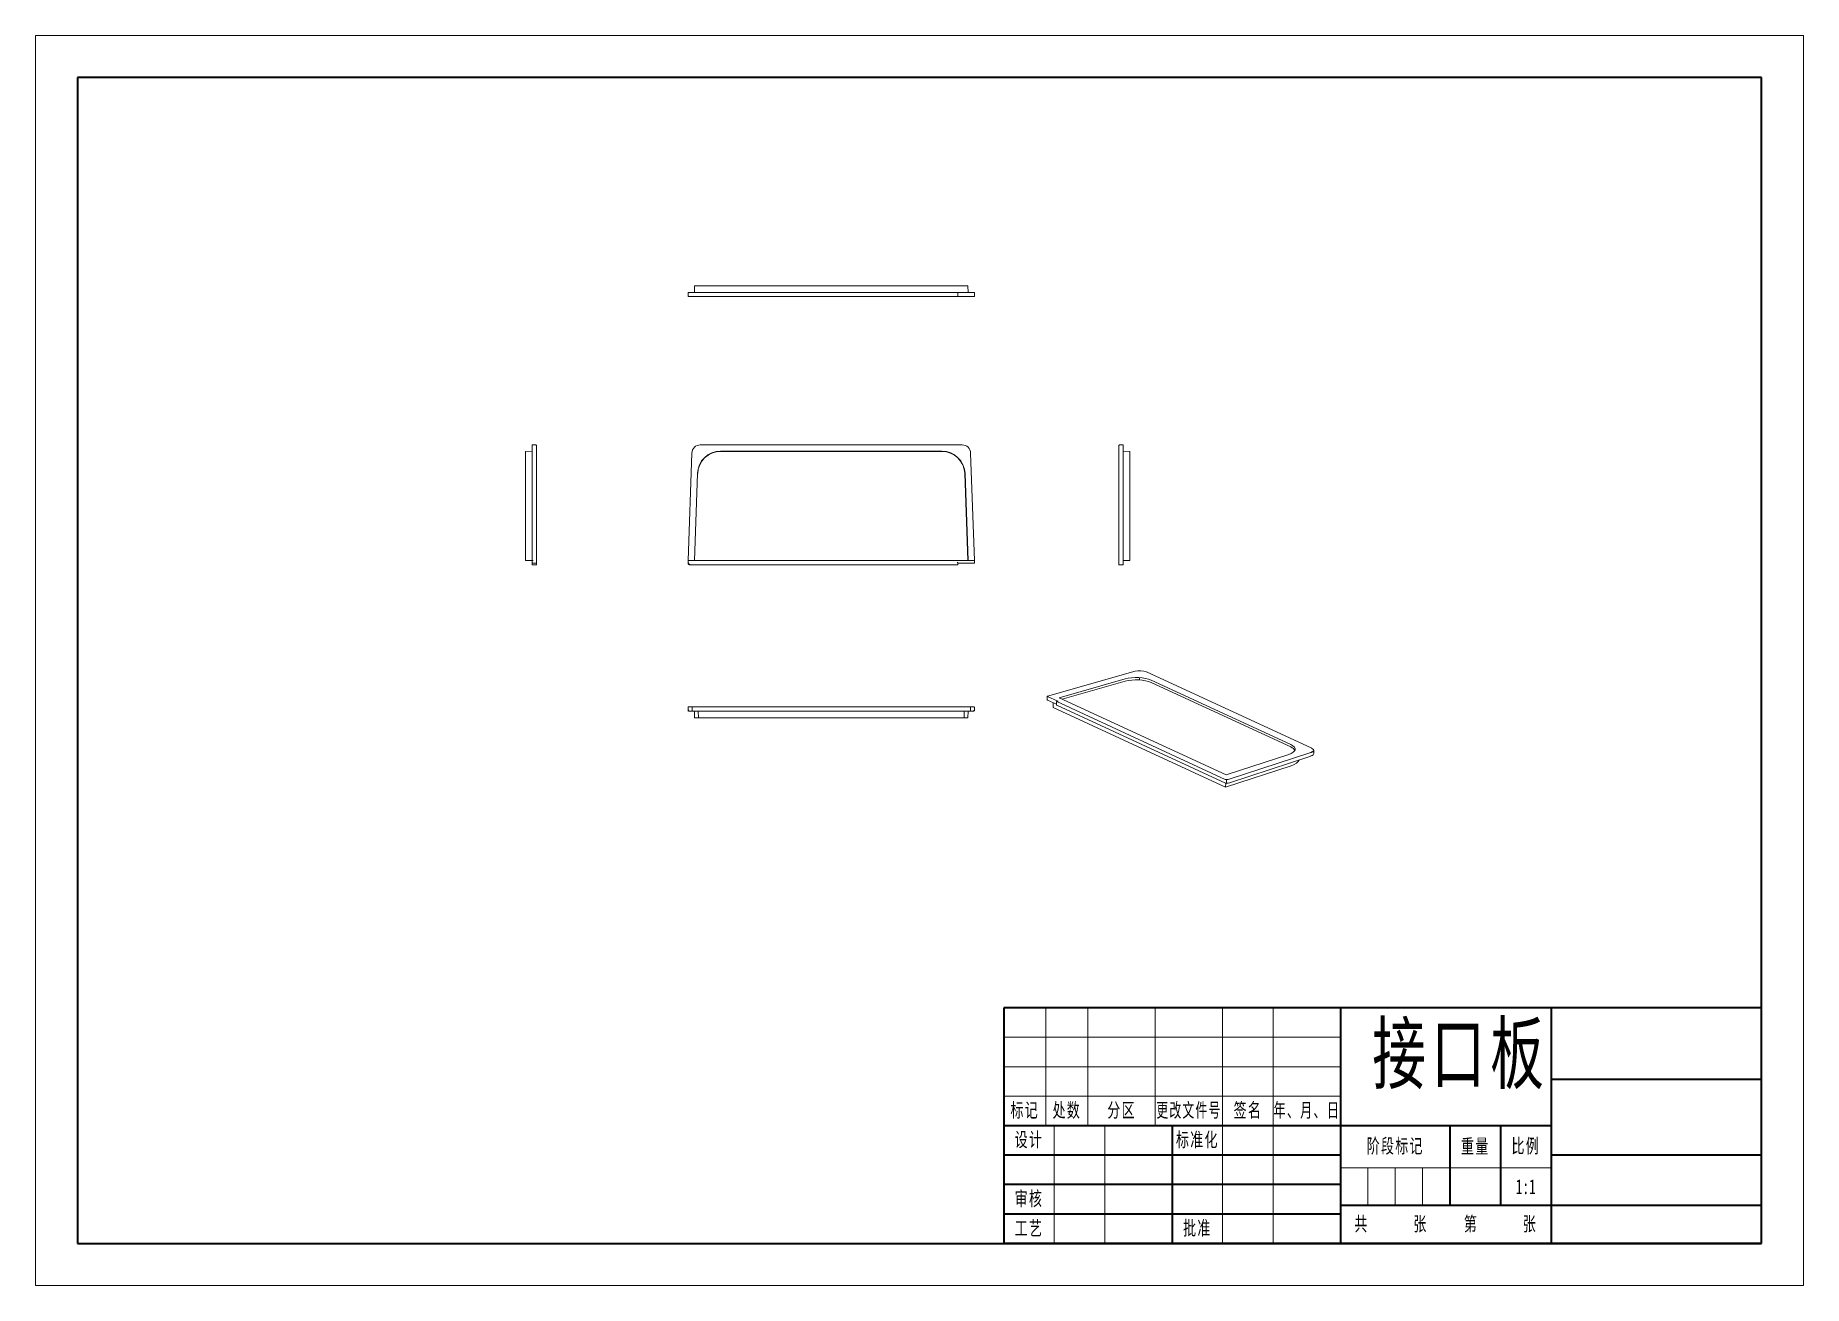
# Model space of a CAD drawing. Header units: millimetres. Extents: x -1680 to 210, y -148 to 149.
# Drawn here: x -1165.6 to -745.6, y -148.5 to 148.5 of the extents above; entities that cross this region are included whole.
import ezdxf
from ezdxf.enums import TextEntityAlignment as Align

# ---------------------------------------------------------------- set-up
doc = ezdxf.new("R2010")
doc.units = ezdxf.units.MM
for name, color, linetype, lineweight in [('1', 7, 'Continuous', 18), ('尺寸线层', 3, 'Continuous', 18), ('粗实线层', 7, 'Continuous', 35), ('细实线层', 7, 'Continuous', 18)]:
    doc.layers.add(name, color=color, linetype=linetype, lineweight=lineweight)
doc.styles.add('标准', font='', dxfattribs={"width": 0.667})
doc.styles.get('标准').set_extended_font_data('宋体')

msp = doc.modelspace()

# ---------------------------------------------------------------- texts
at = {"layer": '尺寸线层', "insert": (-848.09, -86.28), "char_height": 14, "width": 44.4872, "attachment_point": 1, "line_spacing_factor": 1.15057, "style": '标准'}
msp.add_mtext('\\T1.1;接口板', dxfattribs=at)

# ---------------------------------------------------------------- blocks, each defined once
blk = doc.blocks.new('*X6')
at = {"layer": '粗实线层'}
for p, q in [((-200, 138.5), (-200, -138.5)), ((200, 138.5), (-200, 138.5)), ((200, -138.5), (200, 138.5)), ((-200, -138.5), (200, -138.5))]:
    blk.add_line(p, q, dxfattribs=at)
at = {"layer": '细实线层'}
for p, q in [((210, 148.5), (-210, 148.5)), ((-210, 148.5), (-210, -148.5)), ((210, -148.5), (210, 148.5)), ((-210, -148.5), (210, -148.5))]:
    blk.add_line(p, q, dxfattribs=at)
blk = doc.blocks.new('*X7')
at = {"layer": '粗实线层'}
for p, q in [((0, 56), (-180, 56)), ((-180, 56), (-180, 0)), ((-100, 56), (-100, 0)), ((-50, 56), (-50, 0)), ((0, 0), (0, 56)), ((0, 39), (-50, 39)), ((-50, 28), (-180, 28)), ((-140, 28), (-140, 0)), ((-74, 28), (-74, 9)), ((-62, 28), (-62, 9)), ((-100, 21), (-180, 21)), ((0, 21), (-50, 21)), ((-100, 14), (-180, 14)), ((0, 9), (-100, 9)), ((-100, 7), (-180, 7)), ((0, 0), (-180, 0))]:
    blk.add_line(p, q, dxfattribs=at)
at = {"layer": '细实线层'}
for p, q in [((-170, 56), (-170, 28)), ((-160, 56), (-160, 28)), ((-144, 56), (-144, 28)), ((-128, 56), (-128, 0)), ((-116, 56), (-116, 0)), ((-100, 49), (-180, 49)), ((-100, 42), (-180, 42)), ((-100, 35), (-180, 35)), ((-168, 28), (-168, 0)), ((-156, 28), (-156, 0)), ((-50, 18), (-100, 18)), ((-93.5, 18), (-93.5, 9)), ((-87, 18), (-87, 9)), ((-80.5, 18), (-80.5, 9))]:
    blk.add_line(p, q, dxfattribs=at)
at = {"layer": '尺寸线层', "attachment_point": 5, "line_spacing_factor": 1.369753, "style": '标准'}
for s, insert, char_height, width in [('\\T1.1;标记', (-175, 31.5), 3.386, 18), ('\\T1.1;处数', (-165, 31.5), 3.386, 18), ('\\T1.1;分区', (-152, 31.5), 3.386, 30), ('\\T1.1;{\\W0.60886;更改文件号}', (-136, 31.5), 3.3865, 30), ('\\T1.1;签名', (-122, 31.5), 3.386, 22), ('\\T1.1;{\\W0.622239;年、月、日}', (-108, 31.5), 3.3865, 30), ('\\T1.1;设计', (-174, 24.5), 3.386, 22), ('\\T1.1;标准化', (-134, 24.5), 3.386, 22), ('\\T1.1;阶段标记', (-87, 23), 3.386, 50), ('\\T1.1;重量', (-68, 23), 3.386, 22), ('\\T1.1;比例', (-56, 23), 3.386, 22), ('\\T1.1;审核', (-174, 10.5), 3.386, 22), ('\\T1.1;工艺', (-174, 3.5), 3.386, 22), ('\\T1.1;批准', (-134, 3.5), 3.386, 22), ('\\T1.1;共', (-95, 4.5), 3.386, 8), ('\\T1.1;张', (-81, 4.5), 3.386, 8), ('\\T1.1;第', (-69, 4.5), 3.386, 8), ('\\T1.1;张', (-55, 4.5), 3.386, 8)]:
    blk.add_mtext(s, dxfattribs=dict(at, insert=insert, char_height=char_height, width=width))
at = {"layer": '尺寸线层', "style": '标准'}
for tag, height, width, p in [('标记C', 3.54, 0.667, (-175, 52.5)), ('处数C', 3.54, 0.667, (-165, 52.5)), ('分区C', 3.54, 0.667, (-152, 52.5)), ('更改文件号C', 3.54, 0.512156, (-136, 52.5)), ('更改签名C', 3.54, 0.459969, (-122, 52.5)), ('更改日期C', 3.54, 0.62723, (-108, 52.5)), ('单位名称', 5.05, 0.667, (-25, 47.5)), ('标记B', 3.54, 0.667, (-175, 45.5)), ('处数B', 3.54, 0.667, (-165, 45.5)), ('分区B', 3.54, 0.667, (-152, 45.5)), ('更改文件号B', 3.54, 0.512156, (-136, 45.5)), ('更改签名B', 3.54, 0.459969, (-122, 45.5)), ('更改日期B', 3.54, 0.62723, (-108, 45.5)), ('材料名称', 5.05, 0.667, (-75, 42)), ('标记A', 3.54, 0.667, (-175, 38.5)), ('处数A', 3.54, 0.667, (-165, 38.5)), ('分区A', 3.54, 0.667, (-152, 38.5)), ('更改文件号A', 3.54, 0.512156, (-136, 38.5)), ('更改签名A', 3.54, 0.459969, (-122, 38.5)), ('更改日期A', 3.54, 0.62723, (-108, 38.5)), ('图纸名称', 5.05, 0.667, (-25, 30)), ('设计', 3.54, 0.667, (-162, 24.5)), ('设计日期', 3.54, 0.667, (-148, 24.5)), ('标准化', 3.54, 0.667, (-122, 24.5)), ('标准化日期', 3.54, 0.569556, (-108, 24.5)), ('图纸编号', 5.05, 0.667, (-25, 15)), ('审核', 3.54, 0.667, (-162, 10.5)), ('审核日期', 3.54, 0.667, (-148, 10.5)), ('阶段标记S', 3.54, 0.229984, (-96.75, 13.5)), ('阶段标记A', 3.54, 0.229984, (-90.25, 13.5)), ('阶段标记B', 3.54, 0.229984, (-83.75, 13.5)), ('阶段标记C', 3.54, 0.229984, (-77.25, 13.5)), ('重量', 3.54, 0.667, (-68, 13.5)), ('图纸比例', 3.54, 0.524733, (-56, 13.5)), ('工艺', 3.54, 0.667, (-162, 3.5)), ('工艺日期', 3.54, 0.667, (-148, 3.5)), ('批准', 3.54, 0.667, (-122, 3.5)), ('批准日期', 3.54, 0.667, (-108, 3.5)), ('页数', 3.54, 0.667, (-88, 4.5)), ('页码', 3.54, 0.667, (-62, 4.5)), ('投影符号', 3.54, 0.667, (-25, 4.5))]:
    blk.add_attdef(tag, text='', height=height, dxfattribs=dict(at, width=width)).set_placement(p, align=Align.MIDDLE_CENTER)
blk = doc.blocks.new('*X16')
at = {"layer": '1', "color": 0, "linetype": 'Continuous', "lineweight": 18}
for p, q in [((-34.07, 50.47), (-34.08, 50.45)), ((-34, 50.5), (-34, 50.5)), ((-34, 50.5), (-32.6, 50.5)), ((-32.6, 50.5), (-32.54, 52.1)), ((-32.6, 50.5), (32.4, 50.5)), ((32.35, 52.1), (-32.54, 52.1)), ((32.4, 50.5), (32.35, 52.1)), ((32.4, 50.5), (33.81, 50.5)), ((33.81, 50.5), (33.81, 50.5)), ((33.89, 50.45), (33.88, 50.47)), ((-34.11, 50.39), (-34.11, 49.6)), ((-34.01, 49.5), (-33.61, 49.5)), ((-33.61, 49.5), (29.84, 49.5)), ((29.84, 49.5), (33.82, 49.5)), ((29.94, 50.37), (29.94, 50.38)), ((29.94, 49.6), (29.94, 50.37)), ((33.92, 49.6), (33.92, 50.38)), ((33.92, 50.38), (33.92, 50.38)), ((33.92, 49.6), (33.92, 49.6)), ((-71.12, 12.79), (-72.72, 12.73)), ((-72.72, 12.73), (-72.72, 7.48)), ((-71.12, 14.19), (-71.12, 12.36)), ((-71.02, 14.29), (-70.22, 14.29)), ((-70.12, 14.19), (-70.12, 12.36)), ((31.02, 14.29), (-31.21, 14.29)), ((26.19, 12.79), (-26.38, 12.79)), ((-26.38, 12.73), (26.19, 12.73)), ((68.25, 14.19), (68.25, 12.36)), ((69.15, 14.29), (68.35, 14.29)), ((69.25, 12.36), (69.25, 14.19)), ((69.25, 12.79), (70.85, 12.73)), ((70.85, 12.73), (70.85, 7.48)), ((-71.12, 12.36), (-71.12, -13.21)), ((-70.12, -13.71), (-70.12, 12.36)), ((-33.21, 12.36), (-34.1, -13.2)), ((33.91, -13.2), (33.02, 12.36)), ((68.25, 12.36), (68.25, -13.7)), ((69.25, -13.21), (69.25, 12.36)), ((-72.72, 7.48), (-72.72, -13.2)), ((-31.88, 7.48), (-32.6, -13.21)), ((-32.54, -13.2), (-31.82, 7.48)), ((31.63, 7.48), (32.35, -13.2)), ((32.4, -13.21), (31.69, 7.48)), ((70.85, -13.2), (70.85, 7.48)), ((-71.12, -13.21), (-72.72, -13.2)), ((-71.12, -13.21), (-71.11, -13.71)), ((-71.11, -13.71), (-71.09, -14.11)), ((-71.01, -13.81), (-70.22, -13.81)), ((-70.99, -14.21), (-70.22, -14.21)), ((-70.12, -14.11), (-70.12, -13.71)), ((-34.1, -13.2), (-34.11, -13.69)), ((-34, -13.21), (-32.6, -13.21)), ((-34, -13.21), (-34, -13.21)), ((-33.61, -14.21), (29.84, -14.21)), ((-32.6, -13.21), (-32.54, -13.2)), ((-32.6, -13.21), (32.4, -13.21)), ((32.35, -13.2), (-32.54, -13.2)), ((29.94, -14.11), (29.94, -13.81)), ((29.94, -13.81), (33.82, -13.81)), ((32.4, -13.21), (32.35, -13.2)), ((32.4, -13.21), (33.81, -13.21)), ((33.81, -13.21), (33.81, -13.21)), ((33.92, -13.71), (33.91, -13.2)), ((68.25, -13.7), (68.25, -14.11)), ((68.35, -14.21), (69.12, -14.21)), ((69.22, -14.11), (69.23, -13.7)), ((69.23, -13.7), (69.25, -13.21)), ((69.25, -13.21), (70.85, -13.2)), ((72.06, -39.5), (51.28, -45.41)), ((54.02, -45.77), (69.69, -41.31)), ((69.7, -41.87), (54.78, -46.12)), ((114.04, -57.74), (74.76, -39.62)), ((75.9, -41.59), (109.09, -56.9)), ((51.21, -45.51), (51.21, -46.23)), ((93.74, -64.1), (54.02, -45.77)), ((109.07, -57.46), (75.88, -42.15)), ((-34.11, -48.06), (-34.11, -48.85)), ((-34.08, -48.91), (-34.08, -48.91)), ((-34.08, -48.91), (-34.07, -48.93)), ((-33.11, -47.96), (-34.01, -47.96)), ((-34, -48.96), (-33.11, -48.96)), ((-31.21, -47.96), (-33.11, -47.96)), ((-33.11, -48.96), (-31.21, -48.96)), ((-32.6, -48.96), (-32.54, -50.56)), ((31.02, -47.96), (-31.21, -47.96)), ((-31.21, -48.96), (31.02, -48.96)), ((32.92, -47.96), (31.02, -47.96)), ((31.02, -48.96), (32.92, -48.96)), ((32.4, -48.96), (32.35, -50.56)), ((33.82, -47.96), (32.92, -47.96)), ((32.92, -48.96), (33.81, -48.96)), ((33.88, -48.93), (33.89, -48.91)), ((33.92, -48.84), (33.92, -48.06)), ((33.92, -48.06), (33.92, -48.06)), ((33.92, -48.84), (33.92, -48.84)), ((51.26, -46.32), (53.41, -47.31)), ((52.6, -46.94), (52.64, -48.13)), ((52.64, -48.13), (93.59, -67.02)), ((53.41, -46.76), (53.41, -47.47)), ((53.47, -47.56), (93.53, -66.04)), ((53.75, -46.58), (53.48, -46.66)), ((-32.54, -50.56), (-31.82, -50.56)), ((-31.82, -50.56), (-26.38, -50.56)), ((-26.38, -50.56), (26.19, -50.56)), ((31.63, -50.56), (26.19, -50.56)), ((31.63, -50.56), (32.35, -50.56)), ((114.52, -59.02), (114.52, -58.28)), ((93.59, -67.02), (109.18, -61.92)), ((108.56, -59.24), (93.74, -64.1)), ((94.53, -65.97), (113.8, -59.65)), ((93.61, -66.07), (93.59, -67.02)), ((94.16, -66.08), (94.53, -65.97))]:
    blk.add_line(p, q, dxfattribs=at)
at = {"layer": '1', "color": 0, "linetype": 'Continuous', "lineweight": 13}
for p, q in [((29.84, 50.47), (-33.61, 50.47)), ((33.82, 50.48), (29.86, 50.48)), ((29.84, 49.5), (-33.61, 49.5)), ((33.82, 49.5), (29.84, 49.5)), ((29.94, 50.38), (29.94, 50.37)), ((29.94, 49.6), (29.94, 50.37)), ((-72.72, 12.73), (-71.12, 12.79)), ((-70.22, 14.29), (-71.02, 14.29)), ((31.02, 14.29), (-31.21, 14.29)), ((69.15, 14.29), (68.35, 14.29)), ((69.25, 12.79), (70.85, 12.73)), ((-71.12, 12.36), (-71.12, -13.21)), ((-70.12, -13.71), (-70.12, 12.36)), ((-33.21, 12.36), (-34.1, -13.2)), ((-30.2, 11.25), (-30.16, 11.21)), ((30.01, 11.25), (29.97, 11.21)), ((33.91, -13.2), (33.02, 12.36)), ((68.25, 12.36), (68.25, -13.7)), ((69.25, -13.21), (69.25, 12.36)), ((-71.09, -14.11), (-71.11, -13.72)), ((-70.22, -13.81), (-71.01, -13.81)), ((-70.12, -13.71), (-70.12, -14.11)), ((-34.1, -13.2), (-34.11, -13.69)), ((29.84, -14.21), (-33.61, -14.21)), ((33.82, -13.81), (29.94, -13.81)), ((29.94, -13.81), (29.94, -14.11)), ((33.92, -13.71), (33.91, -13.2)), ((73.15, -40.99), (73.15, -41.56)), ((51.26, -45.45), (53.73, -46.59)), ((-33.11, -47.96), (-34.01, -47.96)), ((-34, -48.96), (-33.11, -48.96)), ((-33.14, -48.86), (-33.14, -48.06)), ((-31.7, -48.96), (-31.64, -50.56)), ((31.02, -47.96), (-31.21, -47.96)), ((31.5, -48.96), (31.45, -50.56)), ((33.82, -47.96), (32.92, -47.96)), ((32.92, -48.96), (33.81, -48.96)), ((32.95, -48.86), (32.95, -48.06)), ((53.46, -46.7), (93.51, -65.18)), ((113.81, -58.76), (94.18, -65.2)), ((93.81, -65.33), (93.81, -66.04))]:
    blk.add_line(p, q, dxfattribs=at)
at = {"layer": '1', "color": 0, "linetype": 'Continuous', "lineweight": 18}
for centre, radius, start, end in [((33.82, 50.38), 0.1, 0, 44.7484), ((-34.01, 49.6), 0.1, 180, 270), ((29.84, 49.6), 0.1, 270, 0), ((33.82, 49.6), 0.1, 270, 0), ((-71.02, 14.19), 0.1, 90, 180), ((-70.22, 14.19), 0.1, 0, 90), ((-31.21, 12.29), 2, 90, 178.0175), ((-26.38, 7.29), 5.5, 90, 178.0175), ((-26.38, 7.29), 5.44, 90, 178.0175), ((26.19, 7.29), 5.5, 1.9825, 90), ((26.19, 7.29), 5.44, 1.9825, 90), ((31.02, 12.29), 2, 1.9825, 90), ((68.35, 14.19), 0.1, 90, 180), ((69.15, 14.19), 0.1, 0, 90), ((-71.01, -13.71), 0.1, 182, 270), ((-70.99, -14.11), 0.1, 182, 270), ((-70.22, -13.71), 0.1, 270, 0), ((-70.22, -14.11), 0.1, 270, 0), ((-33.61, -13.71), 0.4, 178.0175, 270), ((29.84, -14.11), 0.1, 270, 0), ((33.82, -13.71), 0.1, 270, 1.9825), ((68.35, -14.11), 0.1, 180, 270), ((51.31, -45.51), 0.1, 105.8822, 180), ((-34.01, -48.06), 0.1, 90, 180), ((33.82, -48.06), 0.1, 0, 90), ((33.82, -48.84), 0.1, 315.2516, 360), ((51.31, -46.23), 0.1, 180, 245.2365), ((53.51, -46.76), 0.1, 106.9896, 180), ((53.51, -47.47), 0.1, 180, 245.2365)]:
    blk.add_arc(centre, radius, start, end, dxfattribs=at)
at = {"layer": '1', "color": 0, "linetype": 'Continuous', "lineweight": 13}
for centre, start, end in [((-31.21, 12.29), 90, 178.0175), ((31.02, 12.29), 1.9825, 90)]:
    blk.add_arc(centre, 2, start, end, dxfattribs=at)
at = {"layer": '1', "color": 0, "linetype": 'Continuous', "lineweight": 18}
for centre, major_axis, ratio, start_param, end_param in [((-33.61, 50.48), (-0.4, 0), 0.034921, 6.248584, 7.853982), ((29.84, 50.38), (0.0719, -0.0719), 0.965689, 0.802851, 2.338741), ((33.81, 50.4), (-0.0385, -0.0923), 0.99915, 2.747008, 3.536186), ((29.84, 50.38), (0, 0.1), 0.999391, 4.712389, 4.747296), ((-71.02, -13.21), (-0.1, 0.0017), 0.034584, 1.570193, 3.140989), ((-34, -13.21), (-0.0999, -0.0035), 0.017445, 0, 1.570796), ((29.84, -13.71), (-0.1, -0.1), 0.017455, 1.58825, 3.124139), ((33.81, -13.21), (0.0999, -0.0035), 0.017445, 4.712389, 6.283185), ((69.15, -13.21), (-0.1, 0.0017), 0.034584, 3.142196, 4.712993), ((72.41, -42.66), (4.5, 0), 0.375419, 0.683124, 2.219319), ((72.41, -43.21), (-4.48, 0), 0.375419, 3.824717, 5.360911), ((73.24, -40.07), (1.9, 0), 0.375419, 0.683124, 2.219319), ((-34, -48.86), (0.0385, -0.0923), 0.99915, 1.96539, 3.536186), ((33.81, -48.86), (-0.0385, -0.0923), 0.99915, 2.747, 4.317796), ((53.82, -46.67), (-0.141, 0.01), 0.657108, 4.757007, 5.238284), ((105.6, -57.97), (4.5, 0), 0.375419, 5.430115, 6.966309), ((105.6, -58.52), (-4.48, 0), 0.375419, 3.293337, 3.824717), ((112.52, -58.28), (-2, 0), 0.375419, 2.288522, 3.824717), ((114, -57.83), (0.0419, 0.0908), 0.718873, 5.282899, 6.283182), ((105.6, -60.38), (-5.44, 0), 0.375419, 2.288522, 3.047618), ((113.77, -59.56), (0.0311, -0.095), 0.609568, 0, 1.077451), ((112.52, -59.02), (2, 0), 0.375419, 5.430115, 6.283182), ((93.87, -65.96), (-0.4, 0.011), 0.354733, 0.693312, 2.29871), ((94.5, -65.88), (-0.0293, 0.0956), 0.615969, 3.129509, 4.231134)]:
    blk.add_ellipse(centre, major_axis=major_axis, ratio=ratio, start_param=start_param, end_param=end_param, dxfattribs=at)
at = {"layer": '1', "color": 0, "linetype": 'Continuous', "lineweight": 13}
for centre, major_axis, start_param, end_param in [((112.52, -58.19), (2, 0), 5.413235, 6.221354), ((93.87, -65.05), (0.5, 0), 3.910819, 5.363401)]:
    blk.add_ellipse(centre, major_axis=major_axis, ratio=0.375419, start_param=start_param, end_param=end_param, dxfattribs=at)
at = {"layer": '1', "color": 0, "linetype": 'Continuous', "lineweight": 18}
for points, knots in [([(-34.11, 50.38), (-34.11, 50.41), (-34.1, 50.44), (-34.07, 50.47), (-34.04, 50.48), (-34.01, 50.48)], [0, 0, 0, 0, 0.0779793, 0.0779793, 0.1559585, 0.1559585, 0.1559585, 0.1559585]), ([(-33.61, -14.21), (-33.64, -14.21), (-33.7, -14.21), (-33.8, -14.18), (-33.89, -14.13), (-33.98, -14.06), (-34.05, -13.96), (-34.11, -13.83), (-34.11, -13.74), (-34.11, -13.69)], [0, 0, 0, 0, 0.0862088, 0.181885, 0.2870226, 0.4016143, 0.5256511, 0.6591232, 0.8020196, 0.8020196, 0.8020196, 0.8020196]), ([(69.22, -14.11), (69.22, -14.14), (69.2, -14.16), (69.17, -14.2), (69.14, -14.21), (69.12, -14.21)], [0, 0, 0, 0, 0.0762896, 0.0762896, 0.1525792, 0.1525792, 0.1525792, 0.1525792]), ([(93.56, -66.04), (93.54, -66.05), (93.52, -66.04), (93.49, -66.02), (93.48, -66), (93.48, -65.97)], [0, 0, 0, 0, 0.0596163, 0.0596163, 0.1192326, 0.1192326, 0.1192326, 0.1192326]), ([(93.51, -66.04), (93.53, -66.04), (93.58, -66.06), (93.66, -66.08), (93.74, -66.1), (93.83, -66.1), (93.92, -66.11), (94.01, -66.1), (94.1, -66.09), (94.15, -66.08), (94.17, -66.07)], [0, 0, 0, 0, 0.0838202, 0.1676506, 0.2513612, 0.3348177, 0.4182437, 0.5018417, 0.5854585, 0.6689654, 0.6689654, 0.6689654, 0.6689654])]:
    blk.add_open_spline(points, degree=3, knots=knots, dxfattribs=at)
for points, degree in [([(-34.08, 50.45), (-34.11, 50.42), (-34.1, 50.38)], 2), ([(-34.1, 50.38), (-34.11, 50.38), (-34.11, 50.38), (-34.11, 50.38)], 3), ([(-34.1, -48.84), (-34.11, -48.88), (-34.08, -48.91)], 2)]:
    blk.add_open_spline(points, degree=degree, dxfattribs=at)

# ---------------------------------------------------------------- block references
at = {"layer": '粗实线层', "color": 7}
msp.add_blockref('*X6', (-955.63, 0), dxfattribs=at)
at = {"layer": '粗实线层'}
msp.add_blockref('*X16', (-976.5, 36.93), dxfattribs=at)
at = {"layer": '粗实线层', "color": 7}
ref = msp.add_blockref('*X7', (-755.63, -138.5), dxfattribs=at)
ref.add_attrib('图纸比例', '1:1', dxfattribs={"layer": '尺寸线层', "height": 3.5, "style": '标准', "width": 0.667}).set_placement((-811.63, -125), align=Align.MIDDLE_CENTER)

msp.set_redraw_order([(e.dxf.handle, doc.entitydb.next_handle()) for e in msp.query("TEXT MTEXT ATTDEF DIMENSION ARC_DIMENSION")])  # texts and dimensions are drawn at this point

doc.saveas('drawing.dxf')
